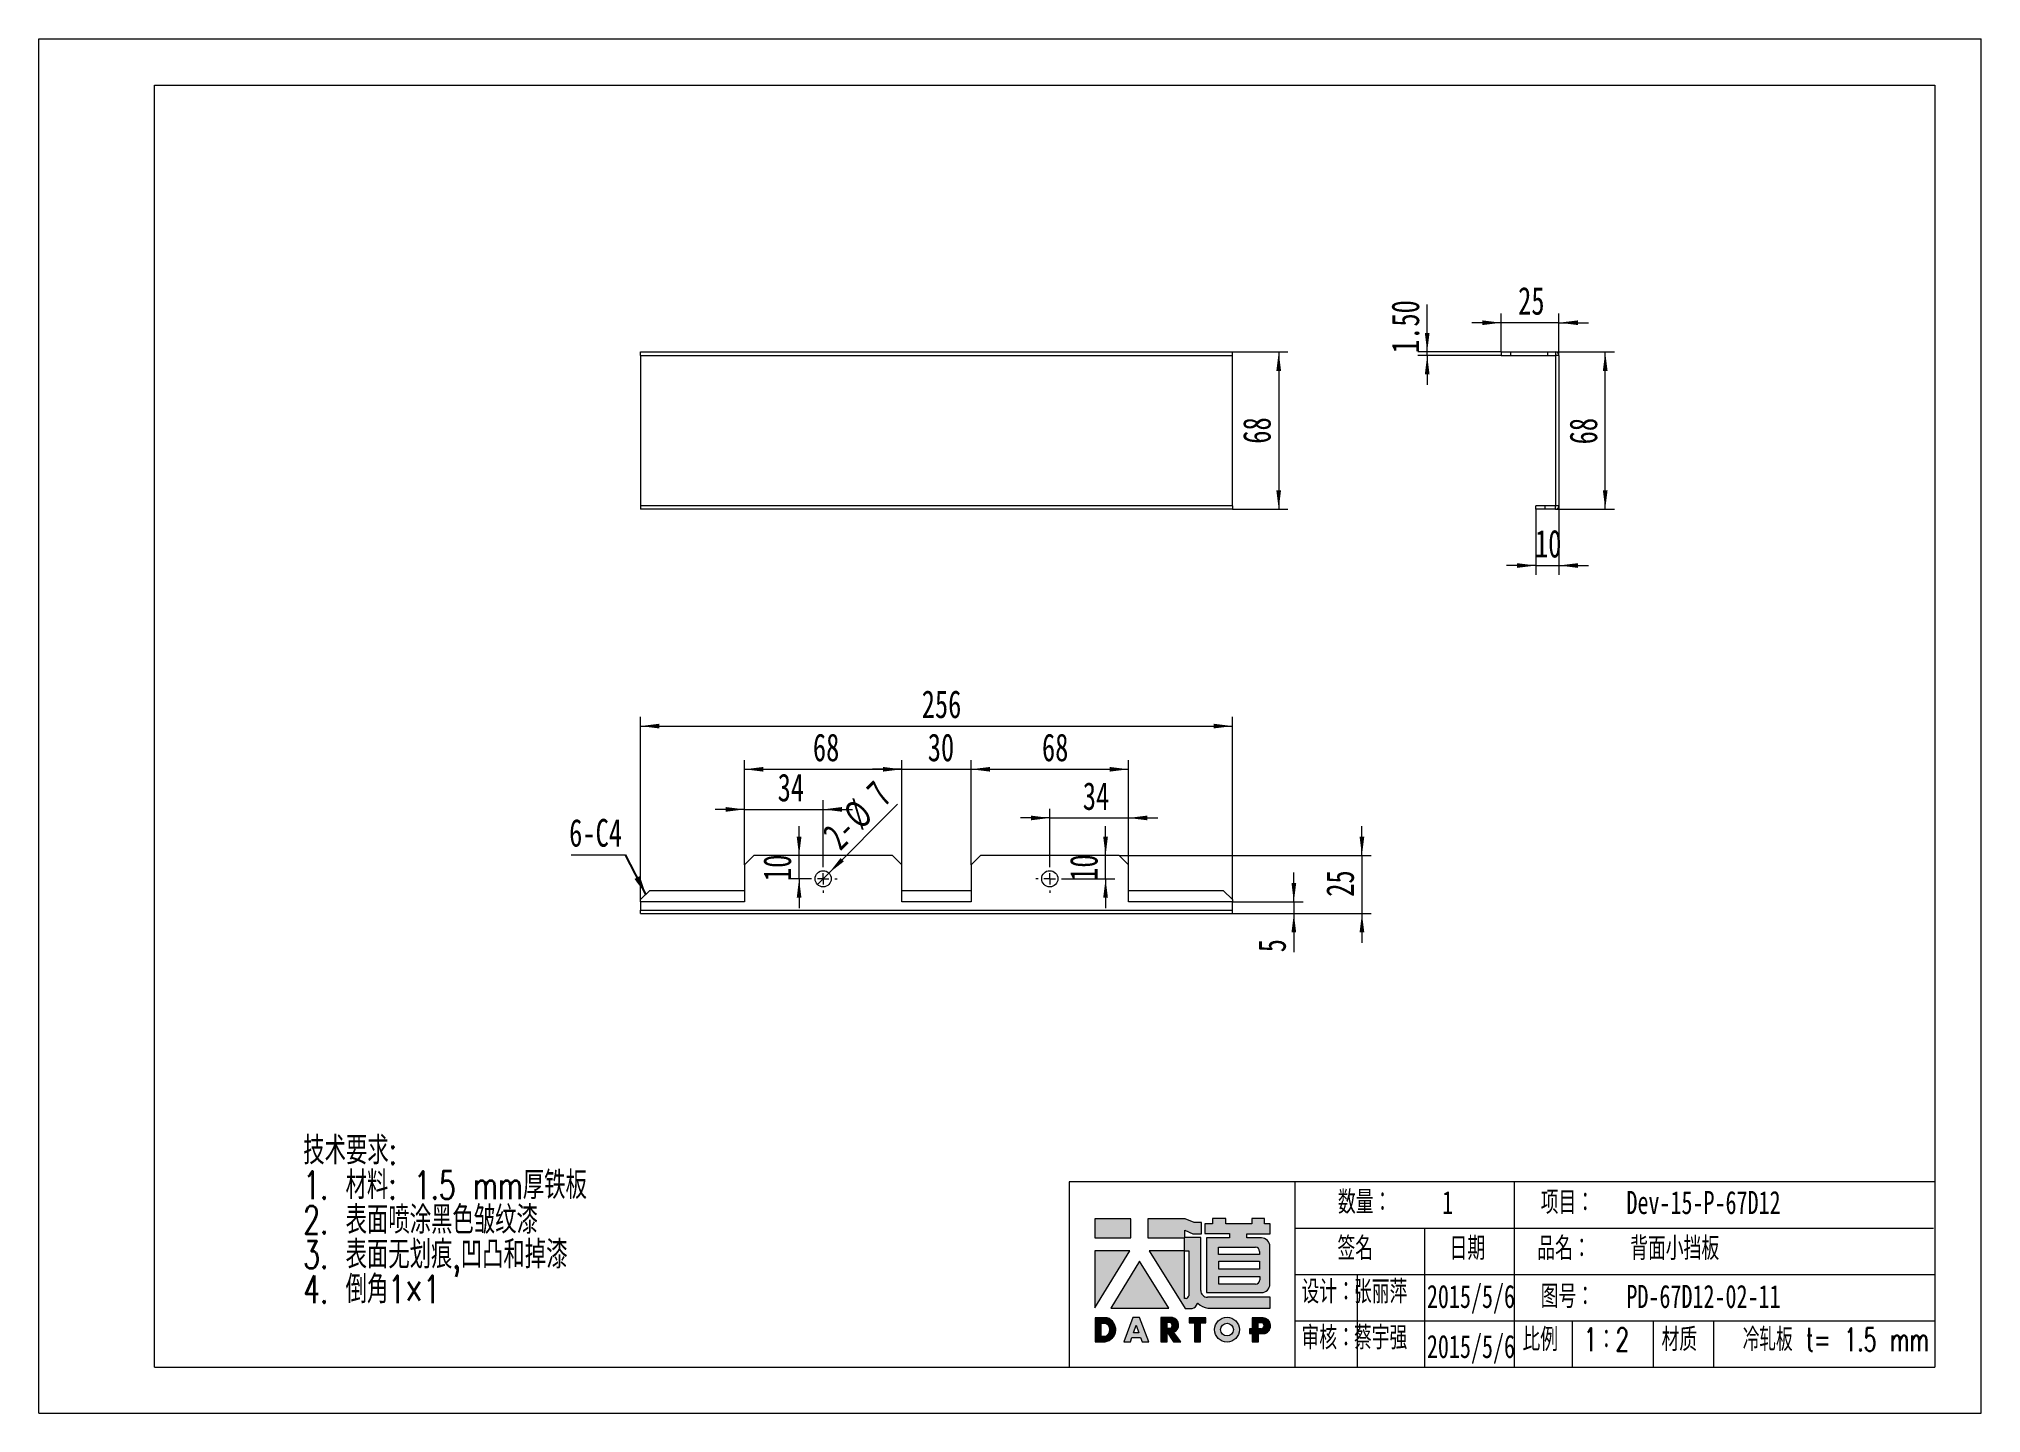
# Model space of a CAD drawing. Header units: millimetres. Extents: x 0 to 840, y 0 to 594.
import ezdxf

# ---------------------------------------------------------------- set-up
doc = ezdxf.new("R2010")
doc.units = ezdxf.units.MM
doc.header["$LTSCALE"] = 2
doc.layers.add('A-TITLEBLOCK', color=7, linetype='Continuous', lineweight=15)
doc.styles.add('SLDTEXTSTYLE0', font='TXT', dxfattribs={"width": 0.7, "bigfont": 'bigfont'})
doc.styles.add('SLDTEXTSTYLE1', font='TXT', dxfattribs={"width": 0.7})
doc.styles.add('SLDTEXTSTYLE2', font='TXT', dxfattribs={"width": 0.6538461538461539, "bigfont": 'bigfont'})
doc.dimstyles.new('SLDDIMSTYLE0', dxfattribs={"dimtxt": 12, "dimasz": 8.16, "dimexe": 0, "dimexo": 0.0625, "dimgap": 3, "dimtad": 2, "dimrnd": 1e-09, "dimzin": 12, "dimdsep": 46, "dimtxsty": 'SLDTEXTSTYLE1', "dimsah": 1, "dimcen": 0.09, "dimadec": 0, "dimazin": 3, "dimtfac": 1, "dimtofl": 0, "dimtmove": 0, "dimatfit": 3, "dimfxl": 0, "dimfrac": 2, "dimtolj": 1, "dimtzin": 12, "dimarcsym": 0})
doc.dimstyles.new('SLDDIMSTYLE1', dxfattribs={"dimtxt": 12, "dimasz": 8.16, "dimexe": 0, "dimexo": 0.0625, "dimgap": 3, "dimtad": 2, "dimrnd": 1e-09, "dimzin": 12, "dimdsep": 46, "dimtxsty": 'SLDTEXTSTYLE1', "dimsah": 1, "dimcen": 0.09, "dimadec": 0, "dimazin": 3, "dimtfac": 1, "dimtmove": 0, "dimatfit": 0, "dimfxl": 0, "dimfrac": 2, "dimtolj": 1, "dimtzin": 12, "dimarcsym": 0})
doc.dimstyles.new('SLDDIMSTYLE2', dxfattribs={"dimtxt": 12, "dimasz": 8.16, "dimexe": 0, "dimexo": 0.0625, "dimgap": 3, "dimtad": 2, "dimrnd": 1e-09, "dimzin": 4, "dimdsep": 46, "dimtxsty": 'SLDTEXTSTYLE1', "dimsah": 1, "dimcen": 0.09, "dimadec": 0, "dimazin": 1, "dimtfac": 1, "dimtmove": 0, "dimatfit": 0, "dimfxl": 0, "dimfrac": 2, "dimtolj": 1, "dimtzin": 12, "dimarcsym": 0})
doc.dimstyles.new('SLDDIMSTYLE3', dxfattribs={"dimtxt": 12, "dimasz": 8.16, "dimexe": 0, "dimexo": 0.0625, "dimgap": 3, "dimtad": 2, "dimrnd": 1e-09, "dimzin": 12, "dimdsep": 46, "dimtxsty": 'SLDTEXTSTYLE1', "dimblk1": 'NONE', "dimsah": 1, "dimcen": 0, "dimadec": 0, "dimazin": 3, "dimtfac": 1, "dimtmove": 0, "dimatfit": 3, "dimldrblk": 'NONE', "dimfxl": 0, "dimfrac": 2, "dimtolj": 1, "dimtzin": 12, "dimarcsym": 0})
doc.dimstyles.new('SLDDIMSTYLE4', dxfattribs={"dimtxt": 0.18, "dimasz": 8.16, "dimexe": 0, "dimexo": 0.0625, "dimgap": 0, "dimtad": 0, "dimtih": 1, "dimtoh": 1, "dimdec": 0, "dimrnd": 1e-09, "dimzin": 0, "dimdsep": 46, "dimtxsty": 'Standard', "dimsah": 1, "dimcen": 0.09, "dimadec": 0, "dimazin": 0, "dimtfac": 8.16, "dimtdec": 0, "dimtofl": 0, "dimtmove": 0, "dimatfit": 3, "dimfxl": 0, "dimfrac": 2, "dimtolj": 1, "dimtzin": 0, "dimarcsym": 0})

msp = doc.modelspace()

# ---------------------------------------------------------------- texts
at = {"layer": 'A-TITLEBLOCK', "char_height": 10, "attachment_point": 1}
for s, insert, style in [('\\M+19094\\M+197CA\\M+18146', (562.0188534038224, 96.60019106322395), 'SLDTEXTSTYLE0'), ('1', (607.0182887957391, 96.47235151708526), 'SLDTEXTSTYLE1'), ('项\\M+196DA\\M+18146', (649.6789216242576, 96.47235128425466), 'SLDTEXTSTYLE0'), ('Dev-15-P-67D12', (686.7524729681528, 96.47235151708536), 'SLDTEXTSTYLE1'), ('签\\M+196BC', (561.7845084929179, 76.62979974405097), 'SLDTEXTSTYLE0'), ('\\M+193FA\\M+18AFA', (610.2843121540828, 76.62979974405097), 'SLDTEXTSTYLE0'), ('\\M+19569\\M+196BC\\M+18146', (648.1863307031641, 76.62979974405104), 'SLDTEXTSTYLE0'), ('\\M+19477\\M+196CA\\M+18FAC挡\\M+194C2', (688.3736627317551, 76.62979997688169), 'SLDTEXTSTYLE0'), ('设计\\M+18146', (546.2149329622923, 57.87864591434212), 'SLDTEXTSTYLE0'), ('张丽\\M+1E4CA', (568.8988096506, 57.87864614717275), 'SLDTEXTSTYLE0'), ('2015/5/6', (600.4618921875449, 55.87864675066979), 'SLDTEXTSTYLE1'), ('图\\M+18D86\\M+18146', (649.6789216242576, 55.87864651783915), 'SLDTEXTSTYLE0'), ('PD-67D12-02-11', (686.73858508592, 55.87864675066979), 'SLDTEXTSTYLE1'), ('审\\M+18A6A\\M+18146', (546.2149329622922, 38.01104746107991), 'SLDTEXTSTYLE0'), ('\\M+1E4EF\\M+18946强', (568.8988096506, 38.01104769391056), 'SLDTEXTSTYLE0'), ('2015/5/6', (600.461892187545, 34.25271453616262), 'SLDTEXTSTYLE1'), ('\\M+194E4\\M+197E1', (641.7818793149172, 37.2527138637477), 'SLDTEXTSTYLE0'), ('1\\M+181462', (668.2240946350395, 37.25271409657825), 'SLDTEXTSTYLE0'), ('\\M+18DDE质', (701.9273709215964, 37.25271386374769), 'SLDTEXTSTYLE0'), ('\\M+197E2轧\\M+194C2 t= 1.5 mm', (737.0419452161774, 37.25271386374765), 'SLDTEXTSTYLE2')]:
    msp.add_mtext(s, dxfattribs=dict(at, insert=insert, style=style))

# ---------------------------------------------------------------- blocks, each defined once
blk = doc.blocks.new('块1')
at = {"linetype": 'Continuous'}
for color, points in [(12, [(15.4596455370124, 44.97355476996511), (15.4596455370124, 53.12236448196359), (-0.1372216441455354, 53.12236448196359), (-0.1372216441455354, 44.97355476996511)]), (12, [(-0.09543941307166293, 14.69460401760685), (14.95752573838749, 39.27206897076373), (-0.09543941307166293, 39.27206897076373)]), (12, [(31.88152853378735, 14.53088856560631), (19.13025121949497, 34.81193337682812), (6.825017551659649, 14.53088856560631)]), (8, [(47.79139594009808, 8.12742517421713), (47.79139594009808, 10.38120950228294), (40.67045756725874, 10.38120950228294), (40.67045756725874, 8.122031448080987), (42.89224604904918, 8.122031448080987), (42.89224604904918, -0.01900495269184162), (45.55238145046637, -0.01900495269184162), (45.55238145046637, 8.12742517421713)])]:
    blk.add_hatch(color=color, dxfattribs=at).paths.add_polyline_path(points, flags=0)
h = blk.add_hatch(color=12, dxfattribs=at)
edge = h.paths.add_edge_path(flags=0)
edge.add_line((38.76789999379105, 45.12124768258788), (38.76789999379105, 48.16997205902108))
edge.add_line((38.76789999379105, 48.16997205902108), (42.21016944663182, 46.68289003672156))
edge.add_line((42.21016944663182, 46.68289003672156), (45.9317201307783, 46.68289003672156))
edge.add_line((45.9317201307783, 46.68289003672156), (45.9317201307783, 51.60847246798652))
edge.add_line((45.9317201307783, 51.60847246798652), (42.8614591419766, 51.60847246798652))
edge.add_line((42.8614591419766, 51.60847246798652), (38.86099373715291, 53.18835830755006))
edge.add_line((38.86099373715291, 53.18835830755006), (22.82944474499205, 53.18835830755006))
edge.add_line((22.82944474499205, 53.18835830755006), (22.82944474499205, 44.85806557514632))
edge.add_line((22.82944474499205, 44.85806557514632), (38.42777796928521, 44.85806557514632))
edge.add_line((38.42777796928521, 44.85806557514632), (38.42777796928521, 44.68959095305915))
edge.add_line((38.42777796928521, 44.68959095305915), (38.42777796928521, 39.36534870503715))
edge.add_line((38.42777796928521, 39.36534870503715), (23.3018771687441, 39.36534870503715))
edge.add_line((23.3018771687441, 39.36534870503715), (38.85989420500314, 14.32735472361125))
edge.add_line((38.85989420500314, 14.32735472361125), (41.94069985035776, 14.32735472361125))
edge.add_arc((41.26090646930182, 17.27629516646864), 3.026279692369295, 282.9811251691751, 345.4172256101924)
edge.add_line((44.18969428837948, 16.51434327345369), (44.18969428837939, 16.62968258682553))
edge.add_line((44.18969428837939, 16.62968258682553), (44.46139510706749, 16.62968258682553))
edge.add_arc((50.27450662388722, 22.80613356426249), 8.481792981655811, 226.7357971412295, 259.3209385163939)
edge.add_line((48.70276667739407, 14.47124030014306), (75.73747808626996, 14.47124030014296))
edge.add_line((75.73747808626996, 14.47124030014296), (75.73747808626996, 19.21978160307659))
edge.add_line((75.73747808626996, 19.21978160307659), (48.58762824408925, 19.21978160307687))
edge.add_arc((48.5876282440515, 22.17696159563977), 2.95717999256276, 180.0000000007004, 270.0000000007314, ccw=False)
edge.add_line((45.63044825148874, 22.17696159560362), (45.63044825148888, 45.12124768258788))
edge.add_line((45.63044825148888, 45.12124768258788), (38.76789999379105, 45.12124768258788))
edge = h.paths.add_edge_path(flags=0)
edge.add_line((39.41845440429393, 18.64423929701617), (38.5780473981493, 18.64423929701617))
edge.add_line((38.5780473981493, 18.64423929701617), (38.58501110354163, 39.25890193341501))
edge.add_line((38.58501110354163, 39.25890193341501), (40.56710152110044, 39.25858465542663))
edge.add_line((40.56710152110044, 39.25858465542663), (40.56710152110044, 19.82560142344691))
edge.add_arc((36.69821349452629, 22.43824971439933), 4.668428606542609, 305.6398792732127, 325.968963113898, ccw=False)
h = blk.add_hatch(color=12, dxfattribs=at)
edge = h.paths.add_edge_path(flags=0)
edge.add_line((75.69093121442305, 46.68542826076473), (75.69093121442305, 50.91886871813395))
edge.add_line((75.69093121442305, 50.91886871813395), (73.28552082021854, 50.91886871813395))
edge.add_line((73.28552082021854, 50.91886871813395), (73.28552082021854, 53.20707771000742))
edge.add_line((73.28552082021854, 53.20707771000742), (67.78749227858239, 53.20707771000742))
edge.add_line((67.78749227858239, 53.20707771000742), (67.78749227858239, 51.03324743993018))
edge.add_line((67.78749227858239, 51.03324743993018), (56.56273245479993, 51.03324743993018))
edge.add_line((56.56273245479993, 51.03324743993018), (56.56273245479993, 53.32145643179415))
edge.add_line((56.56273245479993, 53.32145643179415), (50.68389919003803, 53.32145643179415))
edge.add_line((50.68389919003803, 53.32145643179415), (50.68389919003803, 50.99089082591806))
edge.add_line((50.68389919003803, 50.99089082591806), (47.43551395142909, 50.99089082591806))
edge.add_line((47.43551395142909, 50.99089082591806), (47.43551395142909, 46.77252107390677))
edge.add_line((47.43551395142909, 46.77252107390677), (58.15522189015076, 46.77252107390677))
edge.add_line((58.15522189015076, 46.77252107390677), (58.15522189015076, 44.90676774932623))
edge.add_line((58.15522189015076, 44.90676774932623), (48.1663364909133, 44.90676774932623))
edge.add_line((48.1663364909133, 44.90676774932623), (48.1663364909133, 21.28510279454743))
edge.add_line((48.1663364909133, 21.28510279454743), (71.87973834242777, 21.28510279454743))
edge.add_arc((71.8797383424644, 24.98157778516709), 3.696474990619765, 269.9999999994329, 359.9999999994308)
edge.add_line((75.57621333308417, 24.98157778513031), (75.57621333308427, 41.15825916545758))
edge.add_arc((71.87973834244609, 41.15825916543933), 3.696474990638222, 2.828264897405108e-10, 90.00000000028393)
edge.add_line((71.87973834242777, 44.85473415607755), (65.61115113613657, 44.85473415607759))
edge.add_line((65.61115113613657, 44.85473415607759), (65.61115113613657, 46.68542826076473))
edge.add_line((65.61115113613657, 46.68542826076473), (75.69093121442305, 46.68542826076473))
h.paths.add_polyline_path([(53.47011430738048, 31.35360309238698), (53.47011430738048, 34.78607521918592), (70.99446179674538, 34.78607521918592), (70.99446179674538, 31.35360309238698)], flags=0)
edge = h.paths.add_edge_path(flags=0)
edge.add_line((53.3553964263226, 40.85020978126384), (69.26094218231292, 40.85020978126384))
edge.add_arc((69.2609421822491, 39.00197228603129), 1.848237495232656, -1.9737740331038367e-09, 89.99999999802071, ccw=False)
edge.add_line((71.10917967748186, 39.00197228596765), (71.10917967748186, 37.6464950980746))
edge.add_line((71.10917967748186, 37.6464950980746), (53.3553964263226, 37.6464950980746))
edge.add_line((53.3553964263226, 37.6464950980746), (53.3553964263226, 40.85020978126384))
edge = h.paths.add_edge_path(flags=0)
edge.add_line((53.47011430738048, 24.94633236490662), (53.47011430738048, 28.26442576994581))
edge.add_line((53.47011430738048, 28.26442576994581), (71.22353104790234, 28.26442576994581))
edge.add_line((71.22353104790234, 28.26442576994581), (71.22353104790234, 26.79456986019685))
edge.add_arc((69.37529355265846, 26.79456986015036), 1.848237495243809, -89.99999999855493, 1.440412233932875e-09, ccw=False)
edge.add_line((69.3752935527051, 24.94633236490655), (53.47011430738048, 24.94633236490662))
h = blk.add_hatch(color=8, dxfattribs=at)
edge = h.paths.add_edge_path(flags=0)
edge.add_arc((3.563071413202113, 5.273350855589127), 5.322103356659917, 278.6604405932824, 432.3203452583787)
edge.add_line((5.179366312329847, 10.34408797537993), (0.01524684934950393, 10.34408797537993))
edge.add_line((0.01524684934950393, 10.34408797537993), (0.01524684934950393, 0.01192965307985183))
edge.add_line((0.01524684934950393, 0.01192965307985142), (4.364464618037744, 0.01192965307985142))
edge = h.paths.add_edge_path(flags=0)
edge.add_line((2.635432573056873, 8.081419863129932), (4.241728805396194, 8.081419863129932))
edge.add_arc((3.153678847341634, 5.137238590235699), 3.138798508806139, -65.78573481728489, 69.71773257233048, ccw=False)
edge.add_line((4.441057418883898, 2.274597765329883), (2.635432573056873, 2.274597765329883))
edge.add_line((2.635432573056873, 2.274597765329883), (2.635432573056873, 8.081419863129932))
h = blk.add_hatch(color=8, dxfattribs=at)
h.paths.add_polyline_path([(23.14757612124385, -0.02154317673844566), (19.16910136443273, 10.42911848144595), (16.22198800541353, 10.42911848144595), (12.4318998014098, 0.0008249228036598524), (15.22361258076066, 0.0008249228036598524), (15.88039993783019, 1.84896931795046), (19.6624249042785, 1.84896931795046), (20.33350618268459, -0.02154317673844566)], flags=0)
h.paths.add_polyline_path([(16.59656204531268, 3.840999289555347), (17.74667294189825, 7.117846553579366), (18.93966560265725, 3.840999289555347)], flags=0)
h = blk.add_hatch(color=8, dxfattribs=at)
edge = h.paths.add_edge_path(flags=0)
edge.add_arc((32.76262050212676, 7.197324694492631), 3.306506495649909, 290.6073250211866, 437.2124199352527)
edge.add_line((33.49447309571242, 10.42182108727042), (28.41543587867846, 10.42182108727042))
edge.add_line((28.41543587867846, 10.42182108727042), (28.41543587867846, -0.004886081338955961))
edge.add_line((28.41543587867846, -0.004886081338955475), (31.09939448230437, -0.004886081338955475))
edge.add_line((31.09939448230437, -0.004886081338955475), (31.09939448230437, 4.128611803586018))
edge.add_line((31.09939448230437, 4.128611803586018), (33.85812128968802, -0.04216624726898299))
edge.add_line((33.85812128968802, -0.04216624726898279), (37.10137537660729, -0.04216624726898279))
edge.add_line((37.10137537660729, -0.04216624726898279), (33.92638288218043, 4.10238651602333))
edge = h.paths.add_edge_path(flags=0)
edge.add_arc((31.95189860794512, 7.042968943743507), 1.404553694076378, -77.47302943994771, 76.71957553051169, ccw=False)
edge.add_line((32.25654512008381, 5.671852033270396), (31.07483825880198, 5.671852033270388))
edge.add_line((31.07483825880198, 5.671852033270388), (31.07483825880198, 8.409961240124272))
edge.add_line((31.07483825880198, 8.409961240124272), (32.27454879185832, 8.409961240124272))
h = blk.add_hatch(color=8, dxfattribs=at)
edge = h.paths.add_edge_path(flags=0)
edge.add_arc((57.01573980649943, 5.245906307851777), 5.353273185570425, 0, 360)
edge = h.paths.add_edge_path(flags=0)
edge.add_arc((57.01573980649943, 5.245906307851777), 2.750165771077118, 0, 360)
h = blk.add_hatch(color=8, dxfattribs=at)
edge = h.paths.add_edge_path(flags=0)
edge.add_arc((72.3469482525466, 6.894670098855414), 3.514503244550538, 288.8958684179252, 445.2442177897109)
edge.add_line((72.63833142567154, 10.39707340264212), (72.48469471784567, 10.39707340264212))
edge.add_line((72.48469471784567, 10.39707340264212), (67.95682026929293, 10.39707340264212))
edge.add_line((67.95682026929293, 10.39707340264212), (67.95682026929293, 5.530980597840529))
edge.add_line((67.95682026929293, 5.530980597840529), (66.75539786013852, 5.530980597840529))
edge.add_line((66.75539786013852, 5.530980597840529), (66.75539786013852, 3.555766360574825))
edge.add_line((66.75539786013852, 3.555766360574825), (67.9373951968396, 3.555766360574825))
edge.add_line((67.9373951968396, 3.555766360574825), (67.9373951968396, 0.01335740407877228))
edge.add_line((67.9373951968396, 0.01335740407877249), (70.58067110101072, 0.01335740407877249))
edge.add_line((70.58067110101072, 0.01335740407877249), (70.58067110101072, 3.569567953948787))
edge.add_line((70.58067110101072, 3.569567953948787), (73.48511730057659, 3.569567953948787))
edge = h.paths.add_edge_path(flags=0)
edge.add_arc((71.62401189213051, 6.924808752416715), 1.406127549846548, -79.01085638112971, 72.55127628001378, ccw=False)
edge.add_line((71.89205213510886, 5.544464913157247), (70.54145444546555, 5.544464913157226))
edge.add_line((70.54145444546555, 5.544464913157226), (70.54145444546555, 8.266234302613304))
edge.add_line((70.54145444546555, 8.266234302613304), (72.0456422749508, 8.266234302613304))
at = {"layer": 'A-TITLEBLOCK'}
for p, q in [((15.4596455370124, 53.12236448196359), (-0.1372216441455354, 53.12236448196359)), ((-0.1372216441455354, 53.12236448196359), (-0.1372216441455354, 44.97355476996511)), ((15.4596455370124, 44.97355476996511), (15.4596455370124, 53.12236448196359)), ((38.86099373715291, 53.18835830755006), (22.82944474499205, 53.18835830755006)), ((22.82944474499205, 53.18835830755006), (22.82944474499205, 44.85806557514632)), ((42.8614591419766, 51.60847246798652), (38.86099373715291, 53.18835830755006)), ((45.9317201307783, 51.60847246798652), (42.8614591419766, 51.60847246798652)), ((45.9317201307783, 46.68289003672156), (45.9317201307783, 51.60847246798652)), ((50.68389919003803, 50.99089082591806), (47.43551395142909, 50.99089082591806)), ((47.43551395142909, 50.99089082591806), (47.43551395142909, 46.77252107390677)), ((56.56273245479993, 53.32145643179415), (50.68389919003803, 53.32145643179415)), ((50.68389919003803, 53.32145643179415), (50.68389919003803, 50.99089082591806)), ((56.56273245479993, 51.03324743993018), (56.56273245479993, 53.32145643179415)), ((67.78749227858239, 51.03324743993018), (56.56273245479993, 51.03324743993018)), ((73.28552082021854, 53.20707771000742), (67.78749227858239, 53.20707771000742)), ((67.78749227858239, 53.20707771000742), (67.78749227858239, 51.03324743993018)), ((73.28552082021854, 50.91886871813395), (73.28552082021854, 53.20707771000742)), ((75.69093121442305, 50.91886871813395), (73.28552082021854, 50.91886871813395)), ((75.69093121442305, 46.68542826076473), (75.69093121442305, 50.91886871813395)), ((-0.1372216441455354, 44.97355476996511), (15.4596455370124, 44.97355476996511)), ((22.82944474499205, 44.85806557514632), (38.42777796928521, 44.85806557514632)), ((38.42777796928521, 44.85806557514632), (38.42777796928521, 44.68959095305915)), ((38.42777796928521, 44.68959095305915), (38.42777796928521, 39.36534870503715)), ((38.76789999379105, 48.16997205902108), (42.21016944663182, 46.68289003672156)), ((38.76789999379105, 45.12124768258788), (38.76789999379105, 48.16997205902108)), ((45.63044825148888, 45.12124768258788), (38.76789999379105, 45.12124768258788)), ((42.21016944663182, 46.68289003672156), (45.9317201307783, 46.68289003672156)), ((45.63044825148888, 22.17696159560362), (45.63044825148888, 45.12124768258788)), ((47.43551395142909, 46.77252107390677), (58.15522189015076, 46.77252107390677)), ((58.15522189015076, 44.90676774932623), (48.1663364909133, 44.90676774932623)), ((48.1663364909133, 44.90676774932623), (48.1663364909133, 21.28510279454743)), ((58.15522189015076, 46.77252107390677), (58.15522189015076, 44.90676774932623)), ((65.61115113613657, 44.85473415607759), (65.61115113613657, 46.68542826076473)), ((65.61115113613657, 46.68542826076473), (75.69093121442305, 46.68542826076473)), ((71.87973834242777, 44.85473415607759), (65.61115113613657, 44.85473415607759)), ((14.95752573838749, 39.27206897076373), (-0.09543941307166293, 39.27206897076373)), ((-0.09543941307166293, 39.27206897076373), (-0.09543941307166293, 14.69460401760685)), ((-0.09543941307166293, 14.69460401760685), (14.95752573838749, 39.27206897076373)), ((19.13025121949497, 34.81193337682812), (6.825017551659649, 14.53088856560631)), ((31.88152853378735, 14.53088856560631), (19.13025121949497, 34.81193337682812)), ((38.42777796928521, 39.36534870503715), (23.3018771687441, 39.36534870503715)), ((23.3018771687441, 39.36534870503715), (38.85989420500314, 14.32735472361125)), ((38.5780473981493, 18.64423929701617), (38.58501110354163, 39.25890193341501)), ((38.58501110354163, 39.25890193341501), (40.56710152110044, 39.25858465542663)), ((40.56710152110044, 39.25858465542663), (40.56710152110044, 19.82560142344691)), ((53.3553964263226, 37.6464950980746), (53.3553964263226, 40.85020978126384)), ((53.3553964263226, 40.85020978126384), (69.26094218231292, 40.85020978126384)), ((71.10917967748186, 37.6464950980746), (53.3553964263226, 37.6464950980746)), ((53.47011430738048, 31.35360309238698), (53.47011430738048, 34.78607521918592)), ((53.47011430738048, 34.78607521918592), (70.99446179674538, 34.78607521918592)), ((70.99446179674538, 34.78607521918592), (70.99446179674538, 31.35360309238698)), ((71.10917967748186, 39.00197228596765), (71.10917967748186, 37.6464950980746)), ((75.57621333308427, 24.98157778513031), (75.57621333308427, 41.15825916545758)), ((70.99446179674538, 31.35360309238698), (53.47011430738048, 31.35360309238698)), ((53.47011430738048, 24.94633236490662), (53.47011430738048, 28.26442576994581)), ((53.47011430738048, 28.26442576994581), (71.22353104790234, 28.26442576994581)), ((71.22353104790234, 28.26442576994581), (71.22353104790234, 26.79456986019685)), ((39.41845440429393, 18.64423929701617), (38.5780473981493, 18.64423929701617)), ((48.1663364909133, 21.28510279454743), (71.87973834242777, 21.28510279454743)), ((75.73747808626996, 19.21978160307659), (48.58762824408925, 19.21978160307687)), ((69.3752935527051, 24.94633236490662), (53.47011430738048, 24.94633236490662)), ((75.73747808626996, 14.47124030014296), (75.73747808626996, 19.21978160307659)), ((5.179366312329847, 10.34408797537993), (0.01524684934950393, 10.34408797537993)), ((0.01524684934950393, 10.34408797537993), (0.01524684934950393, 0.01192965307985142)), ((6.825017551659649, 14.53088856560631), (31.88152853378735, 14.53088856560631)), ((16.22198800541353, 10.42911848144595), (12.4318998014098, 0.0008249228036598524)), ((19.16910136443273, 10.42911848144595), (16.22198800541353, 10.42911848144595)), ((23.14757612124385, -0.02154317673844566), (19.16910136443273, 10.42911848144595)), ((33.49447309571242, 10.42182108727042), (28.41543587867846, 10.42182108727042)), ((28.41543587867846, 10.42182108727042), (28.41543587867846, -0.004886081338955475)), ((31.07483825880198, 5.671852033270388), (31.07483825880198, 8.409961240124272)), ((31.07483825880198, 8.409961240124272), (32.27454879185832, 8.409961240124272)), ((38.85989420500314, 14.32735472361125), (41.94069985035776, 14.32735472361125)), ((47.79139594009808, 10.38120950228294), (40.67045756725874, 10.38120950228294)), ((40.67045756725874, 10.38120950228294), (40.67045756725874, 8.122031448080987)), ((44.18969428837939, 16.51434327345372), (44.18969428837939, 16.62968258682553)), ((44.18969428837939, 16.62968258682553), (44.46139510706749, 16.62968258682553)), ((47.79139594009808, 8.12742517421713), (47.79139594009808, 10.38120950228294)), ((48.70276667739405, 14.47124030014296), (75.73747808626996, 14.47124030014296)), ((72.48469471784567, 10.39707340264212), (67.95682026929293, 10.39707340264212)), ((67.95682026929293, 10.39707340264212), (67.95682026929293, 5.530980597840529)), ((72.63833142567154, 10.39707340264212), (72.48469471784567, 10.39707340264212)), ((0.01524684934950393, 0.01192965307985142), (4.364464618037744, 0.01192965307985142)), ((2.635432573056873, 2.274597765329883), (2.635432573056873, 8.081419863129932)), ((2.635432573056873, 8.081419863129932), (4.241728805396194, 8.081419863129932)), ((4.441057418883898, 2.274597765329883), (2.635432573056873, 2.274597765329883)), ((12.4318998014098, 0.0008249228036598524), (15.22361258076066, 0.0008249228036598524)), ((15.22361258076066, 0.0008249228036598524), (15.88039993783019, 1.84896931795046)), ((15.88039993783019, 1.84896931795046), (19.6624249042785, 1.84896931795046)), ((16.59656204531268, 3.840999289555347), (17.74667294189825, 7.117846553579366)), ((18.93966560265725, 3.840999289555347), (16.59656204531268, 3.840999289555347)), ((17.74667294189825, 7.117846553579366), (18.93966560265725, 3.840999289555347)), ((19.6624249042785, 1.84896931795046), (20.33350618268459, -0.02154317673844566)), ((32.25654512008381, 5.671852033270388), (31.07483825880198, 5.671852033270388)), ((31.09939448230437, -0.004886081338955475), (31.09939448230437, 4.128611803586018)), ((31.09939448230437, 4.128611803586018), (33.85812128968802, -0.04216624726898279)), ((37.10137537660729, -0.04216624726898279), (33.92638288218043, 4.10238651602333)), ((40.67045756725874, 8.122031448080987), (42.89224604904918, 8.122031448080987)), ((42.89224604904918, 8.122031448080987), (42.89224604904918, -0.01900495269184162)), ((45.55238145046637, -0.01900495269184162), (45.55238145046637, 8.12742517421713)), ((45.55238145046637, 8.12742517421713), (47.79139594009808, 8.12742517421713)), ((67.95682026929293, 5.530980597840529), (66.75539786013852, 5.530980597840529)), ((66.75539786013852, 5.530980597840529), (66.75539786013852, 3.555766360574825)), ((66.75539786013852, 3.555766360574825), (67.9373951968396, 3.555766360574825)), ((67.9373951968396, 3.555766360574825), (67.9373951968396, 0.01335740407877249)), ((67.9373951968396, 0.01335740407877249), (70.58067110101072, 0.01335740407877249)), ((70.54145444546555, 5.544464913157226), (70.54145444546555, 8.266234302613304)), ((70.54145444546555, 8.266234302613304), (72.0456422749508, 8.266234302613304)), ((71.89205213510886, 5.544464913157226), (70.54145444546555, 5.544464913157226)), ((70.58067110101072, 0.01335740407877249), (70.58067110101072, 3.569567953948787)), ((70.58067110101072, 3.569567953948787), (73.48511730057659, 3.569567953948787)), ((20.33350618268459, -0.02154317673844566), (23.14757612124385, -0.02154317673844566)), ((28.41543587867846, -0.004886081338955475), (31.09939448230437, -0.004886081338955475)), ((33.85812128968802, -0.04216624726898279), (37.10137537660729, -0.04216624726898279)), ((42.89224604904918, -0.01900495269184162), (45.55238145046637, -0.01900495269184162))]:
    blk.add_line(p, q, dxfattribs=at)
for radius in [5.353273185570423, 2.750165771077121]:
    blk.add_circle((57.01573980649943, 5.245906307851777), radius, dxfattribs=at)
for centre, radius, start, end in [((71.87973834244609, 41.15825916543933), 3.696474990638258, 2.828264897405108e-10, 90.00000000028393), ((69.2609421822491, 39.00197228603129), 1.848237495232766, 359.9999999980279, 89.99999999802154), ((69.37529355265846, 26.79456986015036), 1.848237495243879, 270.0000000014467, 1.44122564053541e-09), ((36.69821349452629, 22.43824971439933), 4.668428606542613, 305.6398792732136, 325.9689631138988), ((48.5876282440515, 22.17696159563977), 2.957179992562899, 180.0000000007012, 270.0000000007323), ((71.8797383424644, 24.98157778516709), 3.696474990619862, 269.9999999994329, 359.9999999994308), ((3.563071413202113, 5.273350855589127), 5.322103356659929, 278.6604405932824, 72.32034525837781), ((31.95189860794512, 7.042968943743507), 1.404553694076386, 282.5269705600539, 76.71957553051254), ((32.76262050212676, 7.197324694492631), 3.306506495649912, 290.6073250211866, 77.21241993525202), ((41.26090646930182, 17.27629516646864), 3.026279692369397, 282.9811251691751, 345.4172256101924), ((50.27450662388722, 22.80613356426249), 8.481792981655907, 226.7357971412295, 259.3209385163939), ((72.3469482525466, 6.894670098855414), 3.514503244550554, 288.8958684179252, 85.24421778971008), ((3.153678847341634, 5.137238590235699), 3.138798508806141, 294.2142651827166, 69.71773257233134), ((71.62401189213051, 6.924808752416715), 1.40612754984657, 280.9891436188718, 72.55127628001459)]:
    blk.add_arc(centre, radius, start, end, dxfattribs=at)
blk = doc.blocks.new('SW_NOTE_0')
at = {"layer": 'A-TITLEBLOCK', "color": 0, "char_height": 12, "attachment_point": 1, "style": 'SLDTEXTSTYLE0'}
for s, insert in [('\\M+18B5A术\\M+19776\\M+18B81:', (0, 15.46881287726358)), ('1. \\M+18DDE\\M+197BF: 1.5 mm\\M+18CFA铁\\M+194C2', (0, 0.4688132125397065)), ('2. \\M+1955C\\M+196CA喷涂\\M+1FC4B\\M+19046皱纹\\M+18EBD', (0, -14.53118645218417)), ('3. \\M+1955C\\M+196CA\\M+19DD9划\\M+18DAD,\\M+1899A\\M+193CA\\M+19861\\M+19D7B\\M+18EBD', (0, -29.53118611690804)), ('4. \\M+1937C\\M+18A701\\M+1817E1', (0, -44.53118578163191))]:
    blk.add_mtext(s, dxfattribs=dict(at, insert=insert))
blk = doc.blocks.new('_D')
at = {"layer": 'A-TITLEBLOCK'}
for p, q in [((516.36120681332, 459.1028448656979), (540.36120681332, 459.1028448656979)), ((536.36120681332, 459.1028448656979), (536.36120681332, 391.1028448656979)), ((516.36120681332, 391.1028448656979), (540.36120681332, 391.1028448656979))]:
    blk.add_line(p, q, dxfattribs=at)
for points in [[(536.36120681332, 459.1028448656979), (535.34520681332, 450.9428448656979), (537.37720681332, 450.9428448656979)], [(536.36120681332, 391.1028448656979), (537.37720681332, 399.262844865698), (535.34520681332, 399.262844865698)]]:
    blk.add_solid(points, dxfattribs=at)
at = {"layer": 'A-TITLEBLOCK', "insert": (520.8923937032259, 419.43927252773), "char_height": 12, "attachment_point": 1, "rotation": 90.00000000000041, "style": 'SLDTEXTSTYLE1'}
blk.add_mtext('68', dxfattribs=at)
blk = doc.blocks.new('_D_1')
at = {"layer": 'A-TITLEBLOCK'}
for p, q in [((647.577300767503, 391.1028448656979), (647.577300767503, 362.7952597762544)), ((657.577300767503, 392.6028448656979), (657.577300767503, 362.7952597762544)), ((647.577300767503, 366.7952597762544), (634.8773007675029, 366.7952597762544)), ((647.577300767503, 366.7952597762544), (657.577300767503, 366.7952597762544)), ((657.577300767503, 366.7952597762544), (670.277300767503, 366.7952597762544))]:
    blk.add_line(p, q, dxfattribs=at)
for points in [[(647.577300767503, 366.7952597762544), (639.417300767503, 367.8112597762544), (639.417300767503, 365.7792597762544)], [(657.577300767503, 366.7952597762544), (665.7373007675029, 365.7792597762544), (665.7373007675029, 367.8112597762544)]]:
    blk.add_solid(points, dxfattribs=at)
at = {"layer": 'A-TITLEBLOCK', "insert": (647.1954138547072, 382.2640728863486), "char_height": 12, "attachment_point": 1, "style": 'SLDTEXTSTYLE1'}
blk.add_mtext('10', dxfattribs=at)
blk = doc.blocks.new('_D_2')
at = {"layer": 'A-TITLEBLOCK'}
for p, q in [((656.0773007675031, 459.1028448656979), (681.5773007675031, 459.1028448656978)), ((677.5773007675028, 391.1028448656978), (677.5773007675031, 459.1028448656978)), ((656.0773007675031, 391.1028448656979), (681.577300767503, 391.1028448656978))]:
    blk.add_line(p, q, dxfattribs=at)
for points in [[(677.5773007675031, 459.1028448656978), (676.5613007675031, 450.9428448656978), (678.593300767503, 450.9428448656978)], [(677.5773007675028, 391.1028448656978), (678.5933007675028, 399.2628448656978), (676.5613007675029, 399.2628448656978)]]:
    blk.add_solid(points, dxfattribs=at)
at = {"layer": 'A-TITLEBLOCK', "insert": (662.1084876574089, 419.1670268884842), "char_height": 12, "attachment_point": 1, "rotation": 89.99999999999979, "style": 'SLDTEXTSTYLE1'}
blk.add_mtext('68', dxfattribs=at)
blk = doc.blocks.new('_D_3')
at = {"layer": 'A-TITLEBLOCK'}
for p, q in [((632.5773007675028, 471.7361504352072), (619.8773007675028, 471.7361504352072)), ((632.5773007675028, 459.102844865698), (632.5773007675028, 475.7361504352072)), ((657.577300767503, 471.7361504352072), (632.5773007675028, 471.7361504352072)), ((657.577300767503, 457.6028448656979), (657.577300767503, 475.7361504352072)), ((657.577300767503, 471.7361504352072), (670.277300767503, 471.7361504352072))]:
    blk.add_line(p, q, dxfattribs=at)
for points in [[(632.5773007675028, 471.7361504352072), (624.4173007675029, 472.7521504352072), (624.4173007675029, 470.7201504352071)], [(657.577300767503, 471.7361504352072), (665.7373007675029, 470.7201504352071), (665.7373007675029, 472.7521504352072)]]:
    blk.add_solid(points, dxfattribs=at)
at = {"layer": 'A-TITLEBLOCK', "insert": (639.907143051156, 487.2049635453014), "char_height": 12, "attachment_point": 1, "style": 'SLDTEXTSTYLE1'}
blk.add_mtext('25', dxfattribs=at)
blk = doc.blocks.new('_D_4')
at = {"layer": 'A-TITLEBLOCK'}
for p, q in [((600.5773007675022, 459.1028448656982), (600.5773007675022, 479.6831818007932)), ((632.5773007675028, 459.102844865698), (596.5773007675022, 459.1028448656982)), ((632.5773007675028, 457.602844865698), (596.5773007675022, 457.6028448656982)), ((600.5773007675022, 457.6028448656982), (600.5773007675022, 459.1028448656982)), ((600.5773007675022, 457.6028448656982), (600.5773007675022, 444.9028448656982))]:
    blk.add_line(p, q, dxfattribs=at)
for points in [[(600.5773007675022, 459.1028448656982), (601.5933007675021, 467.2628448656982), (599.5613007675022, 467.2628448656982)], [(600.5773007675022, 457.6028448656982), (599.5613007675022, 449.4428448656981), (601.5933007675021, 449.4428448656981)]]:
    blk.add_solid(points, dxfattribs=at)
at = {"layer": 'A-TITLEBLOCK', "insert": (585.1084876574079, 458.6331812375293), "char_height": 12, "attachment_point": 1, "rotation": 89.99999999999979, "style": 'SLDTEXTSTYLE1'}
blk.add_mtext('1.50', dxfattribs=at)
blk = doc.blocks.new('_D_5')
at = {"layer": 'A-TITLEBLOCK'}
for p, q in [((328.9412133466469, 241.3881684008783), (328.9412133466469, 254.0881684008783)), ((328.9412133466469, 231.3881684008783), (328.9412133466469, 241.3881684008783)), ((333.36120681332, 231.3881684008783), (324.9412133466469, 231.3881684008783)), ((328.9412133466469, 231.3881684008783), (328.9412133466469, 218.6881684008783))]:
    blk.add_line(p, q, dxfattribs=at)
for points in [[(328.9412133466469, 241.3881684008783), (329.9572133466469, 249.5481684008783), (327.9252133466468, 249.5481684008783)], [(328.9412133466469, 231.3881684008783), (327.9252133466468, 223.2281684008783), (329.9572133466469, 223.2281684008783)]]:
    blk.add_solid(points, dxfattribs=at)
at = {"layer": 'A-TITLEBLOCK', "insert": (313.4724002365527, 230.4035569638885), "char_height": 12, "attachment_point": 1, "rotation": 90, "style": 'SLDTEXTSTYLE1'}
blk.add_mtext('10', dxfattribs=at)
blk = doc.blocks.new('_D_6')
at = {"layer": 'A-TITLEBLOCK'}
for p, q in [((305.3612068133199, 261.3881684008786), (292.66120681332, 261.3881684008786)), ((305.3612068133199, 237.3881684008783), (305.3612068133199, 265.3881684008786)), ((305.3612068133199, 261.3881684008786), (339.36120681332, 261.3881684008786)), ((339.36120681332, 237.3881684008783), (339.36120681332, 265.3881684008786)), ((339.36120681332, 261.3881684008786), (352.06120681332, 261.3881684008786))]:
    blk.add_line(p, q, dxfattribs=at)
for points in [[(305.3612068133199, 261.3881684008786), (297.2012068133199, 262.4041684008786), (297.2012068133199, 260.3721684008785)], [(339.36120681332, 261.3881684008786), (347.52120681332, 260.3721684008785), (347.52120681332, 262.4041684008786)]]:
    blk.add_solid(points, dxfattribs=at)
at = {"layer": 'A-TITLEBLOCK', "insert": (319.6744205719411, 276.8569815109728), "char_height": 12, "attachment_point": 1, "style": 'SLDTEXTSTYLE1'}
blk.add_mtext('34', dxfattribs=at)
blk = doc.blocks.new('_D_7')
at = {"layer": 'A-TITLEBLOCK'}
for p, q in [((305.3612068133199, 237.3881684008783), (305.3612068133199, 282.7191977777218)), ((305.3612068133199, 278.7191977777218), (373.36120681332, 278.7191977777218)), ((373.36120681332, 237.3881684008783), (373.36120681332, 282.7191977777218))]:
    blk.add_line(p, q, dxfattribs=at)
for points in [[(305.3612068133199, 278.7191977777218), (313.52120681332, 277.7031977777218), (313.52120681332, 279.7351977777219)], [(373.36120681332, 278.7191977777218), (365.20120681332, 279.7351977777219), (365.20120681332, 277.7031977777218)]]:
    blk.add_solid(points, dxfattribs=at)
at = {"layer": 'A-TITLEBLOCK', "insert": (334.9296623652739, 294.1880108878161), "char_height": 12, "attachment_point": 1, "style": 'SLDTEXTSTYLE1'}
blk.add_mtext('68', dxfattribs=at)
blk = doc.blocks.new('_D_8')
at = {"layer": 'A-TITLEBLOCK'}
for q in [(371.5619398683632, 263.5889014559219), (336.8863330791671, 228.9132946667254)]:
    blk.add_line((341.8360805474729, 233.8630421350312), q, dxfattribs=at)
blk.add_solid([(341.8360805474729, 233.8630421350312), (348.3244923716406, 238.9146129798279), (346.8876513922696, 240.351453959199)], dxfattribs=at)
at = {"layer": 'A-TITLEBLOCK', "char_height": 12, "attachment_point": 1, "rotation": 45.00000000000015, "style": 'SLDTEXTSTYLE1'}
for s, insert in [('7', (357.1668849235862, 270.5593359568836)), ('%%c', (347.1560199269423, 260.6191815182399)), ('2-', (338.2346891598866, 251.627140193184))]:
    blk.add_mtext(s, dxfattribs=dict(at, insert=insert))
blk = doc.blocks.new('_NONE')
blk = doc.blocks.new('_D_9')
at = {"layer": 'A-TITLEBLOCK'}
for p, q in [((373.36120681332, 278.7191977777218), (360.66120681332, 278.7191977777218)), ((373.36120681332, 237.3881684008783), (373.36120681332, 282.7191977777218)), ((373.36120681332, 278.7191977777218), (403.36120681332, 278.7191977777218)), ((403.36120681332, 237.3881684008783), (403.36120681332, 282.7191977777218)), ((403.36120681332, 278.7191977777218), (416.06120681332, 278.7191977777218))]:
    blk.add_line(p, q, dxfattribs=at)
for points in [[(373.36120681332, 278.7191977777218), (365.20120681332, 279.7351977777219), (365.20120681332, 277.7031977777218)], [(403.36120681332, 278.7191977777218), (411.52120681332, 277.7031977777218), (411.52120681332, 279.7351977777219)]]:
    blk.add_solid(points, dxfattribs=at)
at = {"layer": 'A-TITLEBLOCK', "insert": (384.5964071474024, 294.1880108878161), "char_height": 12, "attachment_point": 1, "style": 'SLDTEXTSTYLE1'}
blk.add_mtext('30', dxfattribs=at)
blk = doc.blocks.new('_D_10')
at = {"layer": 'A-TITLEBLOCK'}
for p, q in [((403.36120681332, 237.3881684008783), (403.36120681332, 282.7191977777219)), ((403.36120681332, 278.7191977777219), (471.36120681332, 278.7191977777219)), ((471.36120681332, 237.3881684008783), (471.36120681332, 282.7191977777219))]:
    blk.add_line(p, q, dxfattribs=at)
for points in [[(403.36120681332, 278.7191977777219), (411.52120681332, 277.7031977777219), (411.52120681332, 279.7351977777219)], [(471.36120681332, 278.7191977777219), (463.20120681332, 279.7351977777219), (463.20120681332, 277.7031977777219)]]:
    blk.add_solid(points, dxfattribs=at)
at = {"layer": 'A-TITLEBLOCK', "insert": (433.985155629288, 294.1880108878162), "char_height": 12, "attachment_point": 1, "style": 'SLDTEXTSTYLE1'}
blk.add_mtext('68', dxfattribs=at)
blk = doc.blocks.new('_D_11')
at = {"layer": 'A-TITLEBLOCK'}
for p, q in [((437.36120681332, 237.3881684008783), (437.36120681332, 261.6858741823812)), ((471.36120681332, 237.3881684008783), (471.36120681332, 261.6858741823812)), ((437.36120681332, 257.6858741823812), (424.66120681332, 257.6858741823812)), ((437.36120681332, 257.6858741823812), (471.36120681332, 257.6858741823812)), ((471.36120681332, 257.6858741823812), (484.06120681332, 257.6858741823812))]:
    blk.add_line(p, q, dxfattribs=at)
for points in [[(437.36120681332, 257.6858741823812), (429.20120681332, 258.7018741823812), (429.20120681332, 256.6698741823812)], [(471.36120681332, 257.6858741823812), (479.52120681332, 256.6698741823812), (479.52120681332, 258.7018741823812)]]:
    blk.add_solid(points, dxfattribs=at)
at = {"layer": 'A-TITLEBLOCK', "insert": (451.6435690853954, 273.1546872924754), "char_height": 12, "attachment_point": 1, "style": 'SLDTEXTSTYLE1'}
blk.add_mtext('34', dxfattribs=at)
blk = doc.blocks.new('_D_12')
at = {"layer": 'A-TITLEBLOCK'}
for p, q in [((461.4885083080576, 241.3881684008783), (461.4885083080576, 254.0881684008783)), ((461.4885083080576, 231.3881684008783), (461.4885083080576, 241.3881684008783)), ((443.36120681332, 231.3881684008783), (465.4885083080576, 231.3881684008783)), ((461.4885083080576, 231.3881684008783), (461.4885083080576, 218.6881684008783))]:
    blk.add_line(p, q, dxfattribs=at)
for points in [[(461.4885083080576, 241.3881684008783), (462.5045083080576, 249.5481684008783), (460.4725083080576, 249.5481684008783)], [(461.4885083080576, 231.3881684008783), (460.4725083080576, 223.2281684008783), (462.5045083080576, 223.2281684008783)]]:
    blk.add_solid(points, dxfattribs=at)
at = {"layer": 'A-TITLEBLOCK', "insert": (446.0196951979634, 230.5065669288488), "char_height": 12, "attachment_point": 1, "rotation": 90, "style": 'SLDTEXTSTYLE1'}
blk.add_mtext('10', dxfattribs=at)
blk = doc.blocks.new('_D_13')
at = {"layer": 'A-TITLEBLOCK'}
for p, q in [((572.3612068133199, 241.3881684008783), (572.3612068133199, 254.0881684008783)), ((467.3612068133199, 241.3881684008783), (576.3612068133199, 241.3881684008783)), ((572.3612068133199, 241.3881684008783), (572.3612068133199, 216.3881684008783)), ((516.36120681332, 216.3881684008783), (576.3612068133199, 216.3881684008783)), ((572.3612068133199, 216.3881684008783), (572.3612068133199, 203.6881684008783))]:
    blk.add_line(p, q, dxfattribs=at)
for points in [[(572.3612068133199, 241.3881684008783), (573.3772068133198, 249.5481684008783), (571.3452068133199, 249.5481684008783)], [(572.3612068133199, 216.3881684008783), (571.3452068133199, 208.2281684008783), (573.3772068133198, 208.2281684008783)]]:
    blk.add_solid(points, dxfattribs=at)
at = {"layer": 'A-TITLEBLOCK', "insert": (556.8923937032258, 223.6155770630984), "char_height": 12, "attachment_point": 1, "rotation": 90.00000000000041, "style": 'SLDTEXTSTYLE1'}
blk.add_mtext('25', dxfattribs=at)
blk = doc.blocks.new('_D_14')
at = {"layer": 'A-TITLEBLOCK'}
for p, q in [((542.9101213697998, 221.3881684008783), (542.9101213697998, 234.0881684008783)), ((516.36120681332, 221.3881684008783), (546.9101213697998, 221.3881684008783)), ((542.9101213697998, 221.3881684008783), (542.9101213697998, 216.3881684008783)), ((516.36120681332, 216.3881684008783), (546.9101213697998, 216.3881684008783)), ((542.9101213697998, 216.3881684008783), (542.9101213697998, 199.6263653113459))]:
    blk.add_line(p, q, dxfattribs=at)
for points in [[(542.9101213697998, 221.3881684008783), (543.9261213697997, 229.5481684008783), (541.8941213697998, 229.5481684008783)], [(542.9101213697998, 216.3881684008783), (541.8941213697998, 208.2281684008783), (543.9261213697997, 208.2281684008783)]]:
    blk.add_solid(points, dxfattribs=at)
at = {"layer": 'A-TITLEBLOCK', "insert": (527.4413082597057, 199.6263653113459), "char_height": 12, "attachment_point": 1, "rotation": 90.00000000000041, "style": 'SLDTEXTSTYLE1'}
blk.add_mtext('5', dxfattribs=at)
blk = doc.blocks.new('_D_15')
at = {"layer": 'A-TITLEBLOCK'}
for p, q in [((260.36120681332, 222.3881684008785), (260.36120681332, 301.3881684008724)), ((260.36120681332, 297.3881684008724), (516.36120681332, 297.3881684008724)), ((516.36120681332, 222.3881684008785), (516.36120681332, 301.3881684008724))]:
    blk.add_line(p, q, dxfattribs=at)
for points in [[(260.36120681332, 297.3881684008724), (268.52120681332, 296.3721684008723), (268.52120681332, 298.4041684008724)], [(516.36120681332, 297.3881684008724), (508.20120681332, 298.4041684008724), (508.20120681332, 296.3721684008723)]]:
    blk.add_solid(points, dxfattribs=at)
at = {"layer": 'A-TITLEBLOCK', "insert": (381.9714069499658, 312.8569815109665), "char_height": 12, "attachment_point": 1, "style": 'SLDTEXTSTYLE1'}
blk.add_mtext('256', dxfattribs=at)
blk = doc.blocks.new('SW_NOTE_1')
at = {"layer": 'A-TITLEBLOCK', "color": 0}
blk.add_line((-23.52289133001567, 0), (0, 0), dxfattribs=at)
at = {"layer": 'A-TITLEBLOCK', "color": 0, "insert": (-24.38996285539477, 15.55653250463801), "char_height": 12, "attachment_point": 1, "style": 'SLDTEXTSTYLE1'}
blk.add_mtext('6-C4', dxfattribs=at)
blk = doc.blocks.new('SW_CENTERMARKSYMBOL_0')
at = {"layer": 'A-TITLEBLOCK', "color": 0}
for p, q in [((-5.000000000000004, 0), (-6.000000000000005, 0)), ((0, 0), (-2.500000000000002, 0)), ((0, 5.000000000000004), (0, 6.000000000000005)), ((0, 0), (0, 2.500000000000002)), ((0, 0), (0, -2.499999999999974)), ((0, 0), (2.500000000000002, 0)), ((5.000000000000004, 0), (6.000000000000005, 0)), ((0, -4.999999999999977), (0, -5.999999999999978))]:
    blk.add_line(p, q, dxfattribs=at)
blk = doc.blocks.new('SW_CENTERMARKSYMBOL_1')
at = {"layer": 'A-TITLEBLOCK', "color": 0}
for p, q in [((-5.000000000000004, 0), (-6.000000000000005, 0)), ((0, 0), (-2.500000000000002, 0)), ((0, 5.000000000000004), (0, 6.000000000000005)), ((0, 0), (0, 2.500000000000002)), ((0, 0), (0, -2.499999999999974)), ((0, 0), (2.500000000000002, 0)), ((5.000000000000004, 0), (6.000000000000005, 0)), ((0, -4.999999999999977), (0, -5.999999999999978))]:
    blk.add_line(p, q, dxfattribs=at)

# ---------------------------------------------------------------- dimensions: what is measured, and where the dimension line sits
at = {"layer": 'A-TITLEBLOCK'}
for base, p1, p2, dimstyle, picture, middle in [((600.5773007675022, 459.1028448656982), (632.5773007675028, 457.602844865698), (632.5773007675028, 459.102844865698), 'SLDDIMSTYLE2', '_D_4', (600.5773007675022, 469.1581815191612)), ((536.36120681332, 391.1028448656979), (516.36120681332, 459.1028448656979), (516.36120681332, 391.1028448656979), 'SLDDIMSTYLE0', '_D', (536.36120681332, 424.6892724569497)), ((677.5773007675032, 459.1028448656978), (656.0773007675031, 391.1028448656979), (656.0773007675031, 459.1028448656979), 'SLDDIMSTYLE0', '_D_2', (677.5773007675031, 424.4170268177037)), ((328.9412133466469, 241.3881684008783), (333.36120681332, 231.3881684008783), (309.36120681332, 241.3881684008783), 'SLDDIMSTYLE1', '_D_5', (328.9412133466469, 235.6702238419033)), ((461.4885083080575, 241.3881684008783), (443.36120681332, 231.3881684008783), (467.3612068133199, 241.3881684008783), 'SLDDIMSTYLE1', '_D_12', (461.4885083080575, 235.7732338068636)), ((572.36120681332, 216.3881684008783), (467.3612068133199, 241.3881684008783), (516.36120681332, 216.3881684008783), 'SLDDIMSTYLE1', '_D_13', (572.36120681332, 228.8822439411134)), ((542.9101213697998, 216.3881684008783), (516.36120681332, 221.3881684008783), (516.36120681332, 216.3881684008783), 'SLDDIMSTYLE1', '_D_14', (542.9101213697998, 202.2596987503534))]:
    dim = msp.add_linear_dim(base=base, p1=p1, p2=p2, angle=90.0000000000002, dimstyle=dimstyle, dxfattribs=at)
    dim.commit()
    dim.dimension.update_dxf_attribs({"geometry": picture, "text_midpoint": middle, "dimtype": 160})
for base, p1, p2, dimstyle, picture, middle in [((632.5773007675028, 471.7361504352072), (657.577300767503, 457.6028448656979), (632.5773007675028, 459.102844865698), 'SLDDIMSTYLE1', '_D_3', (645.1738099291708, 471.7361504352072)), ((657.577300767503, 366.7952597762544), (647.577300767503, 391.1028448656979), (657.577300767503, 392.6028448656979), 'SLDDIMSTYLE1', '_D_1', (652.4620807327221, 366.7952597762544)), ((516.36120681332, 297.3881684008786), (260.36120681332, 222.3881684008785), (516.36120681332, 222.3881684008785), 'SLDDIMSTYLE0', '_D_15', (389.8630740254172, 297.3881684008786)), ((373.36120681332, 278.7191977777218), (305.3612068133199, 237.3881684008783), (373.36120681332, 237.3881684008783), 'SLDDIMSTYLE0', '_D_7', (340.1796622944934, 278.7191977777218)), ((403.36120681332, 278.7191977777218), (373.36120681332, 237.3881684008783), (403.36120681332, 237.3881684008783), 'SLDDIMSTYLE1', '_D_9', (389.8630740254172, 278.7191977777218)), ((471.36120681332, 278.7191977777219), (403.36120681332, 237.3881684008783), (471.36120681332, 237.3881684008783), 'SLDDIMSTYLE0', '_D_10', (439.2351555585074, 278.7191977777219)), ((339.36120681332, 261.3881684008786), (305.3612068133199, 237.3881684008783), (339.36120681332, 237.3881684008783), 'SLDDIMSTYLE1', '_D_6', (324.9410874499559, 261.3881684008786)), ((471.36120681332, 257.6858741823812), (437.36120681332, 237.3881684008783), (471.36120681332, 237.3881684008783), 'SLDDIMSTYLE1', '_D_11', (456.9102359634101, 257.6858741823812))]:
    dim = msp.add_linear_dim(base=base, p1=p1, p2=p2, dimstyle=dimstyle, dxfattribs=at)
    dim.commit()
    dim.dimension.update_dxf_attribs({"geometry": picture, "text_midpoint": middle, "dimtype": 160})
dim = msp.add_diameter_dim_2p(p1=(336.8863330791671, 228.9132946667253), p2=(341.8360805474729, 233.8630421350312), text='2-<>', dimstyle='SLDDIMSTYLE3', dxfattribs=at)
dim.commit()
dim.dimension.update_dxf_attribs({"geometry": '_D_8', "text_midpoint": (361.1133303723519, 253.1402919599103), "dimtype": 163})

# ---------------------------------------------------------------- linework, layer by layer
at = {"color": 7, "linetype": 'Continuous', "lineweight": 15}
for p, q in [((260.3612007336462, 459.1028467134419), (516.3612128929938, 459.1028467134419)), ((260.3612007336462, 457.602843673605), (260.3612007336462, 459.1028467134419)), ((260.3612007336462, 457.602843673605), (516.3612128929938, 457.602843673605)), ((260.3612007336462, 457.602843673605), (260.3612007336462, 392.6028460577908)), ((516.3612128929938, 457.602843673605), (516.3612128929938, 459.1028467134419)), ((516.3612128929938, 392.6028460577908), (516.3612128929938, 457.602843673605)), ((632.5773003949735, 459.1028467134419), (632.5773003949735, 457.602843673605)), ((632.5773003949735, 459.1028467134419), (636.5773010506246, 459.1028467134419)), ((632.5773003949735, 457.602843673605), (636.5773010506246, 457.602843673605)), ((636.5773010506246, 459.1028467134419), (636.5773010506246, 457.602843673605)), ((636.5773010506246, 459.1028467134419), (652.5773008792612, 459.1028467134419)), ((636.5773010506246, 457.602843673605), (652.5773008792612, 457.602843673605)), ((652.5773008792612, 459.1028467134419), (652.5773008792612, 457.602843673605)), ((652.5773008792612, 459.1028467134419), (656.077300754464, 459.1028467134419)), ((652.5773008792612, 457.602843673605), (656.077300754464, 457.602843673605)), ((656.077300754464, 459.1028467134419), (656.077300754464, 457.602843673605)), ((657.5773007675025, 457.602843673605), (656.077300754464, 457.602843673605)), ((656.077300754464, 457.602843673605), (656.077300754464, 392.6028460577908)), ((657.5773007675025, 457.602843673605), (657.5773007675025, 392.6028460577908)), ((516.3612128929938, 392.6028460577908), (260.3612007336462, 392.6028460577908)), ((260.3612007336462, 392.6028460577908), (260.3612007336462, 391.1028430179539)), ((516.3612128929938, 391.1028430179539), (260.3612007336462, 391.1028430179539)), ((516.3612128929938, 392.6028460577908), (516.3612128929938, 391.1028430179539)), ((647.5773009910199, 391.1028430179539), (647.5773009910199, 392.6028460577908)), ((651.5773007153484, 392.6028460577908), (647.5773009910199, 392.6028460577908)), ((651.5773007153484, 391.1028430179539), (647.5773009910199, 391.1028430179539)), ((651.5773007153484, 391.1028430179539), (651.5773007153484, 392.6028460577908)), ((656.077300754464, 392.6028460577908), (651.5773007153484, 392.6028460577908)), ((656.077300754464, 391.1028430179539), (651.5773007153484, 391.1028430179539)), ((656.077300754464, 391.1028430179539), (656.077300754464, 392.6028460577908)), ((657.5773007675025, 392.6028460577908), (656.077300754464, 392.6028460577908)), ((309.3612031774367, 241.3881687734074), (305.3612099723662, 237.3881681177564)), ((305.3612099723662, 237.3881681177564), (305.3612099723662, 221.3881682891197)), ((369.3612074242676, 241.3881687734074), (309.3612031774367, 241.3881687734074)), ((373.3612071485961, 237.3881681177564), (369.3612074242676, 241.3881687734074)), ((373.3612071485961, 221.3881682891197), (373.3612071485961, 237.3881681177564)), ((407.3612062023724, 241.3881687734074), (403.3612064780439, 237.3881681177564)), ((403.3612064780439, 237.3881681177564), (403.3612064780439, 221.3881682891197)), ((467.3612104492033, 241.3881687734074), (407.3612062023724, 241.3881687734074)), ((471.3612036542738, 237.3881681177564), (467.3612104492033, 241.3881687734074)), ((471.3612036542738, 221.3881682891197), (471.3612036542738, 237.3881681177564)), ((260.3612007336462, 222.3881684530325), (264.3612088398779, 226.388168177361)), ((260.3612007336462, 221.3881682891197), (260.3612007336462, 222.3881684530325)), ((260.3612007336462, 221.3881682891197), (260.3612007336462, 217.8881684139169)), ((305.3612099723662, 221.3881682891197), (260.3612007336462, 221.3881682891197)), ((264.3612088398779, 226.388168177361), (305.3612099723662, 226.388168177361)), ((373.3612071485961, 226.388168177361), (403.3612064780439, 226.388168177361)), ((403.3612064780439, 221.3881682891197), (373.3612071485961, 221.3881682891197)), ((471.3612036542738, 226.388168177361), (512.3612047867621, 226.388168177361)), ((516.3612128929938, 221.3881682891197), (471.3612036542738, 221.3881682891197)), ((512.3612047867621, 226.388168177361), (516.3612128929938, 222.3881684530325)), ((516.3612128929938, 222.3881684530325), (516.3612128929938, 221.3881682891197)), ((516.3612128929938, 217.8881684139169), (516.3612128929938, 221.3881682891197)), ((260.3612007336462, 217.8881684139169), (516.3612128929938, 217.8881684139169)), ((260.3612007336462, 216.3881684008784), (260.3612007336462, 217.8881684139169)), ((260.3612007336462, 216.3881684008784), (516.3612128929938, 216.3881684008784)), ((516.3612128929938, 216.3881684008784), (516.3612128929938, 217.8881684139169))]:
    msp.add_line(p, q, dxfattribs=at)
for centre in [(339.3612068133199, 231.3881684008784), (437.36120681332, 231.3881684008784)]:
    msp.add_circle(centre, 3.5, dxfattribs=at)
for centre, start, end in [((656.0773007675026, 457.602844865698), 0, 90), ((656.0773007675026, 392.602844865698), 270.0000000000008, 0)]:
    msp.add_arc(centre, 1.5, start, end, dxfattribs=at)
at = {"layer": 'A-TITLEBLOCK', "linetype": 'Continuous'}
for p, q in [((0.1576871307066019, 0.4295603132789261), (0.1576871307064909, 594.429560313279)), ((0.1576871307064909, 594.429560313279), (840.1576871307066, 594.429560313279)), ((840.1576871307067, 0.4295603132788746), (840.1576871307066, 594.429560313279)), ((50.12681954392262, 20.35054075211262), (50.12681954392262, 574.3505407521128)), ((50.12681954392262, 574.3505407521128), (820.1268195439228, 574.3505407521128)), ((820.1268195439228, 574.3505407521128), (820.1268195439229, 20.35054075211262)), ((50.12681954392262, 20.35054075211262), (820.1268195439229, 20.35054075211262)), ((0.1576871307066019, 0.4295603132789261), (840.1576871307067, 0.4295603132788746))]:
    msp.add_line(p, q, dxfattribs=at)
at = {"layer": 'A-TITLEBLOCK'}
for p, q in [((820.1056121644862, 100.3505407521126), (445.7054770600498, 100.3505407521126)), ((445.7054770600498, 100.3505407521126), (445.7054770600499, 20.51277583938589)), ((543.5204747889477, 20.35054075211262), (543.5204747889477, 100.3505407521126)), ((638.1703811191966, 100.3505407521126), (638.1703811191966, 20.35054075211262)), ((543.5204747889477, 80.3505407521126), (819.5421424865334, 80.3505407521126)), ((599.3653406829056, 80.3505407521126), (599.3653406829055, 20.35054075211261)), ((543.5204747889477, 60.35054075211261), (820.0797717156322, 60.35054075211261)), ((570.3081597854409, 60.35054075211261), (570.3081597854408, 20.35054075211261)), ((543.5204747889477, 40.35054075211262), (820.1268195439228, 40.35054075211264)), ((663.4629149691361, 20.35054075211262), (663.4629149691361, 40.35054075211262)), ((698.3870191893476, 20.35054075211262), (698.3870191893476, 40.35054075211262)), ((724.528915129165, 20.35054075211262), (724.528915129165, 40.35054075211262))]:
    msp.add_line(p, q, dxfattribs=at)

# ---------------------------------------------------------------- block references
at = {"color": 7, "linetype": 'Continuous'}
msp.add_blockref('块1', (456.998719084473, 31.2782889349735), dxfattribs=at)
at = {"layer": 'A-TITLEBLOCK'}
for name, p in [('SW_NOTE_1', (253.8947079683857, 241.7062821688922)), ('SW_CENTERMARKSYMBOL_0', (339.3612068133199, 231.3881684008783)), ('SW_CENTERMARKSYMBOL_1', (437.36120681332, 231.3881684008783)), ('SW_NOTE_0', (114.5180729090535, 104.4990773062154))]:
    msp.add_blockref(name, p, dxfattribs=at)

msp.set_redraw_order([(e.dxf.handle, doc.entitydb.next_handle()) for e in msp.query("TEXT MTEXT ATTDEF DIMENSION ARC_DIMENSION")])  # texts and dimensions are drawn at this point

# ---------------------------------------------------------------- leaders
msp.add_leader([(262.6608212958123, 224.6877828833709), (253.8947079683857, 241.7062821688922)], dimstyle='SLDDIMSTYLE4', dxfattribs=at)

doc.saveas('drawing.dxf')
